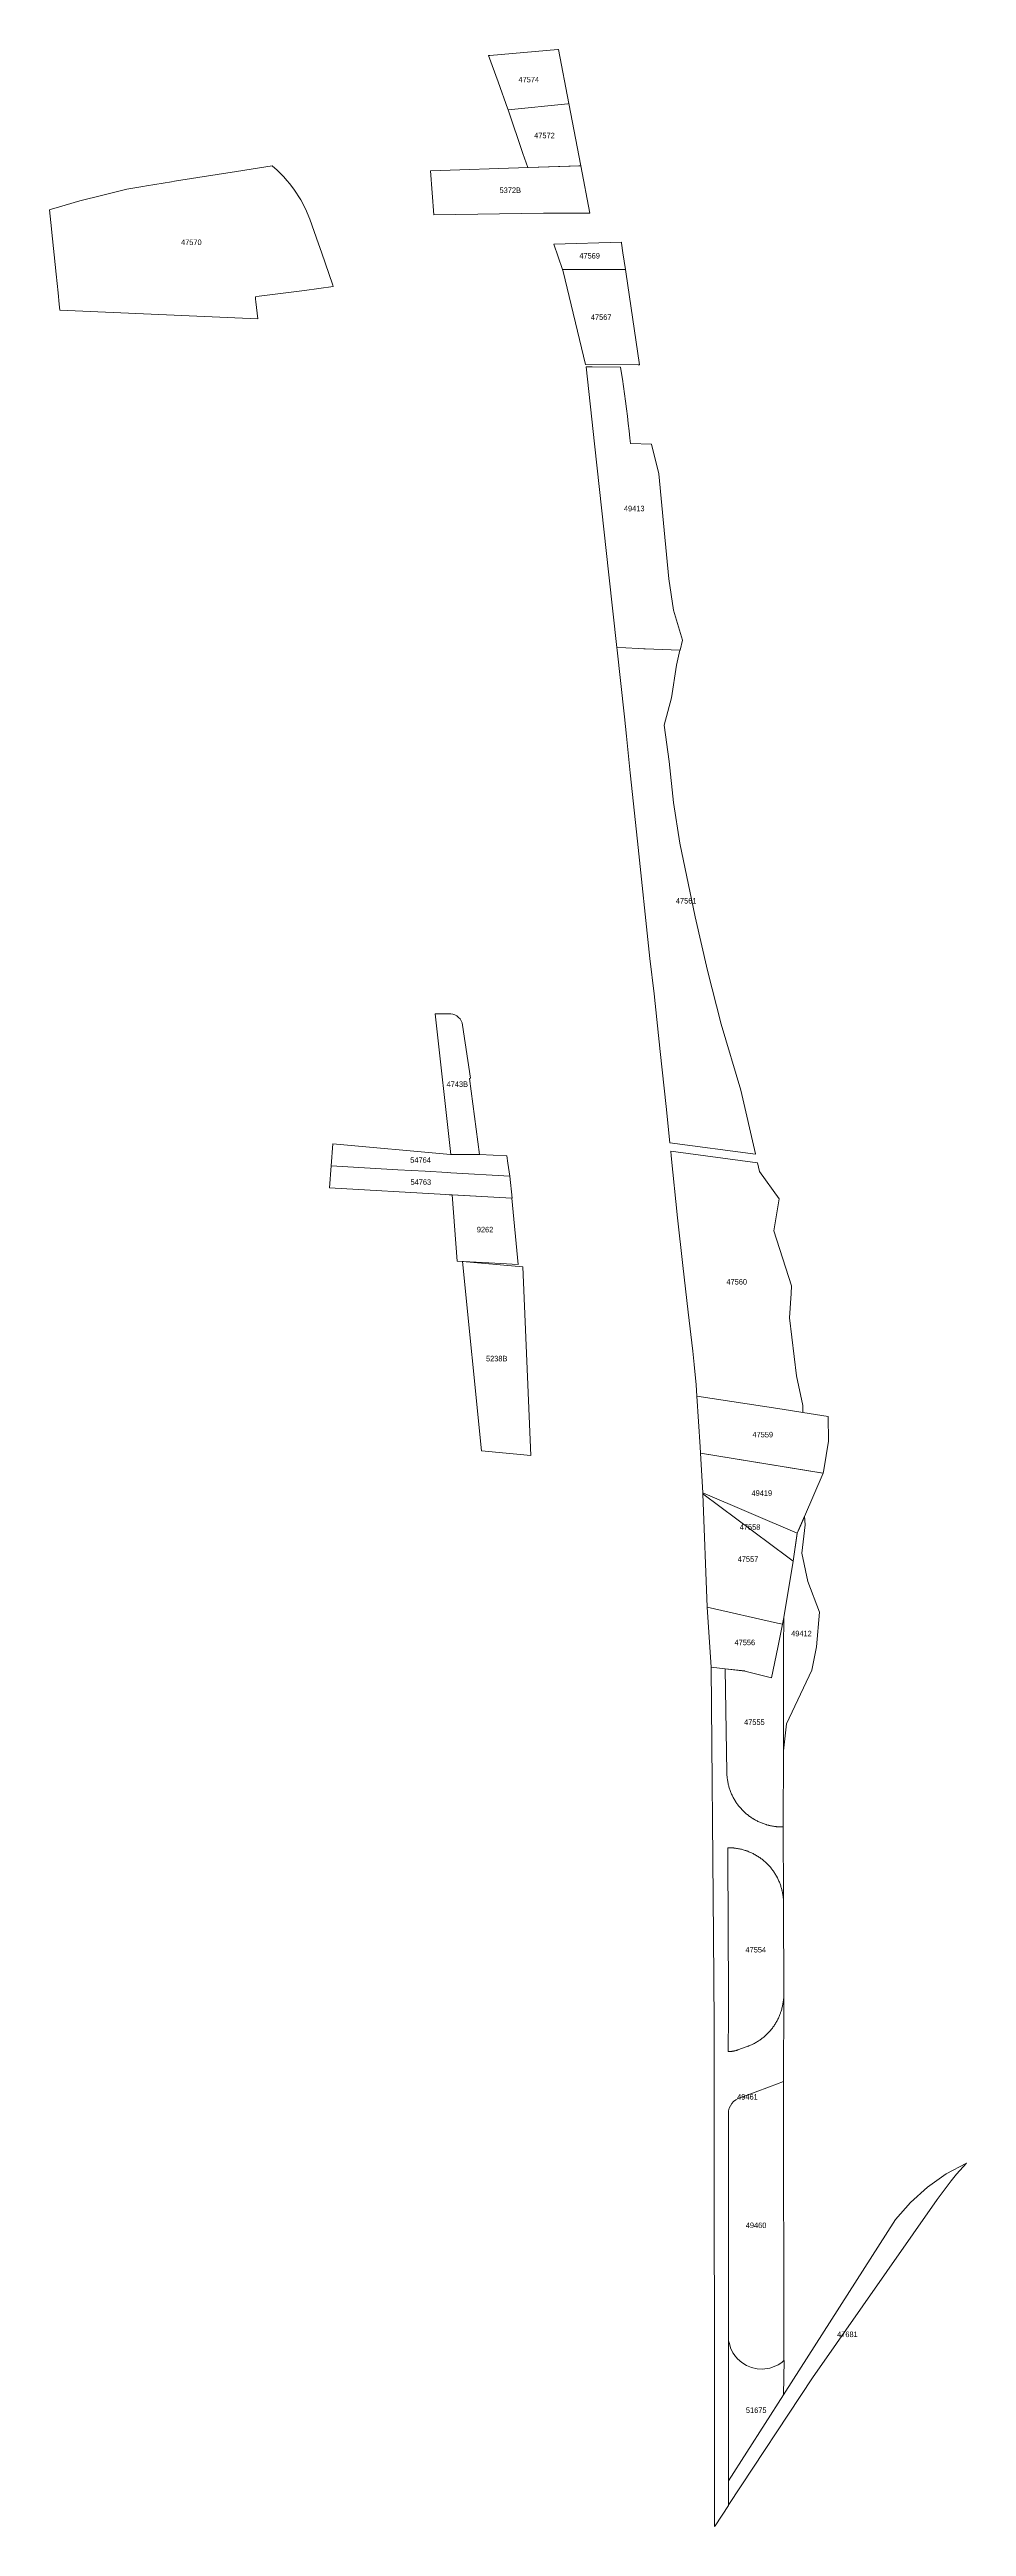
# Model space of a CAD drawing. Header units: metres. Extents: x 105313 to 106240, y 111784 to 118148.
# Drawn here: x 106030.4 to 106196.1, y 116246.7 to 116694.1 of the extents above; entities that cross this region are included whole.
import ezdxf
from ezdxf.enums import TextEntityAlignment as Align

# ---------------------------------------------------------------- set-up
doc = ezdxf.new("R2010")
doc.units = ezdxf.units.M
doc.layers.add('60-PREDIAL-COD', color=8, linetype='Continuous', lineweight=5)
doc.layers.add('60-PREDIAL-LOTE', color=42, linetype='CONTINUOUS', lineweight=13)

msp = doc.modelspace()

# ---------------------------------------------------------------- linework, layer by layer
at = {"layer": '60-PREDIAL-LOTE'}
for points in [[(106124.2309, 116684.376), (106124.0556, 116684.3584), (106113.2463, 116683.2711), (106113.2045, 116683.3876), (106111.4281, 116688.3343), (106109.7306, 116693.0611), (106109.9261, 116693.0778), (106122.2606, 116694.1305), (106122.358, 116694.1388), (106124.2309, 116684.376)], [(106116.8535, 116672.8398), (106116.7869, 116672.8377), (106115.9284, 116675.3675), (106113.2463, 116683.2711), (106124.0556, 116684.3584), (106124.2309, 116684.376), (106126.3869, 116673.1367), (106126.0431, 116673.126), (106116.8535, 116672.8398)], [(106068.0054, 116645.4951), (106032.2639, 116647.0857), (106032.1538, 116648.1506), (106031.9419, 116650.1908), (106031.5942, 116653.5539), (106030.7507, 116661.708), (106030.748, 116661.7337), (106030.3907, 116665.188), (106030.9123, 116665.3334), (106031.5752, 116665.5181), (106035.8797, 116666.7827), (106039.9995, 116667.8259), (106044.3394, 116668.9193), (106047.234, 116669.426), (106047.9416, 116669.5387), (106052.4146, 116670.2518), (106052.9484, 116670.3374), (106057.1701, 116671.0126), (106064.1451, 116672.125), (106070.5903, 116673.1492), (106071.5058, 116672.3396), (106072.0451, 116671.8207), (106072.636, 116671.2121), (106073.3192, 116670.4502), (106073.7281, 116669.9299), (106074.5227, 116668.9221), (106075.7737, 116667), (106076.6512, 116665.3469), (106077.4471, 116663.4901), (106078.9943, 116659.013), (106079.5036, 116657.5298), (106081.5561, 116651.5464), (106081.6349, 116651.3169), (106076.4596, 116650.6363), (106068.2662, 116649.5578), (106067.583, 116649.4681), (106067.6251, 116649.0715), (106067.6808, 116648.5486), (106068.0054, 116645.4951)], [(106126.3869, 116673.1367), (106128.0334, 116664.5519), (106119.6475, 116664.5795), (106099.8272, 116664.3005), (106099.2405, 116672.2333), (106116.8535, 116672.8398), (106126.3869, 116673.1367)], [(106134.0004, 116657.4441), (106134.4505, 116654.4112), (106134.1853, 116654.4117), (106123.1005, 116654.4326), (106121.5016, 116659.007), (106133.7166, 116659.357), (106133.7497, 116659.134), (106134.0004, 116657.4441)], [(106134.5108, 116654.0046), (106137.011, 116637.1569), (106136.7355, 116637.16), (106127.2303, 116637.2663), (106123.1981, 116654.027), (106123.1005, 116654.4326), (106134.1853, 116654.4117), (106134.4505, 116654.4112), (106134.5108, 116654.0046)], [(106144.3008, 116585.6376), (106144.2966, 116585.6381), (106138.0357, 116585.8992), (106137.7892, 116585.9095), (106136.7599, 116585.9526), (106134.5133, 116586.0467), (106132.9021, 116586.1141), (106131.4208, 116599.2319), (106128.8656, 116622.9096), (106127.3413, 116636.804), (106128.4368, 116636.7929), (106133.5692, 116636.742), (106133.57, 116636.7369), (106133.7016, 116635.9675), (106133.9031, 116634.6195), (106134.0964, 116633.2739), (106134.2817, 116631.931), (106134.4596, 116630.5909), (106134.6305, 116629.2536), (106134.7948, 116627.9193), (106134.953, 116626.588), (106135.1055, 116625.2597), (106135.2528, 116623.9347), (106135.3577, 116622.9607), (106139.1807, 116622.8378), (106140.4551, 116617.4754), (106141.461, 116607.3233), (106142.3087, 116598.5255), (106143.1222, 116592.8933), (106144.7304, 116587.4669), (106144.3252, 116585.6376), (106144.3008, 116585.6376)], [(106157.9357, 116494.6355), (106157.9409, 116494.6116), (106142.4635, 116496.6625), (106141.8208, 116503.1817), (106140.7403, 116513.1471), (106139.6127, 116523.5444), (106138.8778, 116529.9475), (106136.6095, 116551.1227), (106135.2761, 116563.4667), (106134.6197, 116570.0789), (106134.2499, 116573.5842), (106133.5401, 116580.1844), (106132.9587, 116585.6134), (106132.9021, 116586.1141), (106134.5133, 116586.0467), (106136.7599, 116585.9526), (106137.7892, 116585.9095), (106138.0357, 116585.8992), (106144.2966, 116585.6381), (106144.3008, 116585.6376), (106143.6648, 116582.9256), (106142.7857, 116577.0345), (106141.4575, 116572.0857), (106142.3457, 116565.5543), (106143.1526, 116558.119), (106144.2827, 116550.7715), (106147.0464, 116537.4645), (106149.2789, 116527.7549), (106151.7394, 116518.0989), (106155.2973, 116506.1804), (106157.9357, 116494.6355)], [(106100.0812, 116519.9491), (106102.8759, 116519.95), (106103.2701, 116519.8848), (106103.6474, 116519.7538), (106103.9969, 116519.5606), (106104.3083, 116519.3111), (106104.5726, 116519.0123), (106104.782, 116518.6731), (106104.9305, 116518.3034), (106105.0138, 116517.9138), (106106.4727, 116508.309), (106106.2425, 116508.2931), (106108.0562, 116494.5225), (106102.8831, 116494.5596), (106100.0812, 116519.9491)], [(106113.216, 116492.996), (106113.5517, 116490.6202), (106102.8707, 116491.2337), (106102.2771, 116491.2678), (106098.2851, 116491.4969), (106093.2928, 116491.7834), (106081.3063, 116492.4714), (106081.6085, 116496.46), (106102.8551, 116494.5564), (106108.0562, 116494.5225), (106113.0341, 116494.2832), (106113.216, 116492.996)], [(106113.5517, 116490.6202), (106113.9523, 116486.6406), (106113.9489, 116486.6412), (106103.1093, 116487.2469), (106102.574, 116487.2768), (106101.9722, 116487.3105), (106081.0038, 116488.4829), (106081.3063, 116492.4714), (106093.2928, 116491.7834), (106098.2851, 116491.4969), (106102.2771, 116491.2678), (106102.8707, 116491.2337), (106113.5517, 116490.6202)], [(106147.3729, 116450.8882), (106147.2142, 116452.9052), (106146.8682, 116456.62), (106146.6116, 116459.0342), (106145.8042, 116466.0717), (106144.8392, 116474.4823), (106143.8272, 116483.1158), (106142.7119, 116494.2784), (106142.6266, 116495.1315), (106142.6261, 116495.137), (106158.3062, 116493.0156), (106158.6587, 116491.4734), (106162.2009, 116486.5285), (106161.2856, 116480.7598), (106164.4574, 116470.7817), (106164.3768, 116469.4072), (106164.1186, 116465.0021), (106165.3838, 116454.5392), (106166.4745, 116449.1878), (106166.484, 116447.9348), (106162.7732, 116448.5083), (106147.3729, 116450.8882)], [(106113.9489, 116486.6412), (106115.0498, 116474.6899), (106109.7817, 116474.9661), (106104.066, 116475.267), (106103.113, 116487.2435), (106113.9489, 116486.6412)], [(106115.8838, 116474.27), (106117.339, 116440.1387), (106108.4424, 116441.0317), (106105.0359, 116475.1961), (106115.8838, 116474.27)], [(106170.2932, 116437.5522), (106170.1981, 116436.9732), (106147.9902, 116440.5867), (106147.9233, 116441.7049), (106147.3729, 116450.8882), (106162.7732, 116448.5083), (106166.484, 116447.9348), (106171.0913, 116447.2228), (106171.1496, 116442.7663), (106170.2932, 116437.5522)], [(106165.7021, 116426.6207), (106165.4972, 116426.149), (106148.4216, 116433.3945), (106147.9902, 116440.5867), (106169.7555, 116437.0452), (106170.1981, 116436.9732), (106166.805, 116429.1602), (106166.7119, 116428.9458), (106165.7021, 116426.6207)], [(106165.484, 116426.0598), (106164.7448, 116421.0811), (106163.8167, 116421.7717), (106148.4321, 116433.2193), (106148.4216, 116433.3945), (106165.4972, 116426.149), (106165.484, 116426.0598)], [(106163.0441, 116410.9249), (106162.8356, 116409.6799), (106161.9081, 116409.8914), (106149.2072, 116412.7878), (106148.4321, 116433.2193), (106163.8167, 116421.7717), (106164.7448, 116421.0811), (106163.0441, 116410.9249)], [(106162.9785, 116386.8056), (106163.0296, 116405.5949), (106163.0441, 116410.9249), (106164.7448, 116421.0811), (106165.4972, 116426.149), (106166.8156, 116429.1847), (106166.8979, 116427.6634), (106166.3409, 116422.4978), (106167.3881, 116417.3982), (106169.5145, 116411.8383), (106168.9456, 116405.5985), (106168.1314, 116401.3985), (106163.5366, 116391.6633), (106162.9785, 116386.8056)], [(106161.984, 116405.5013), (106160.8638, 116400.0047), (106156.0254, 116401.2299), (106152.4446, 116401.6339), (106149.9402, 116401.9158), (106149.2072, 116412.7878), (106161.9081, 116409.8914), (106162.8356, 116409.6799), (106161.984, 116405.5013)], [(106163.0296, 116405.5949), (106162.9785, 116386.8056), (106162.9411, 116373.0558), (106162.9359, 116373.0559), (106162.8636, 116373.055), (106162.5921, 116373.0564), (106162.5449, 116373.0575), (106162.5397, 116373.0576), (106162.4176, 116373.0606), (106162.2432, 116373.0682), (106162.0689, 116373.0795), (106161.895, 116373.0927), (106161.7214, 116373.1101), (106161.7171, 116373.1106), (106161.672, 116373.1158), (106161.5479, 116373.1293), (106161.3741, 116373.1512), (106161.2022, 116373.1779), (106161.0299, 116373.2059), (106160.8581, 116373.2374), (106160.7513, 116373.2604), (106160.6867, 116373.2743), (106160.6803, 116373.2757), (106160.647, 116373.2824), (106160.5171, 116373.3112), (106160.3474, 116373.352), (106160.3421, 116373.3534), (106160.1784, 116373.3957), (106160.0103, 116373.4424), (106159.9462, 116373.4609), (106159.8923, 116373.4773), (106159.8425, 116373.4931), (106159.7994, 116373.5057), (106159.6765, 116373.5445), (106159.511, 116373.5999), (106159.3465, 116373.6583), (106159.1829, 116373.7191), (106159.1797, 116373.7203), (106159.0212, 116373.7832), (106158.8594, 116373.8502), (106158.6993, 116373.9198), (106158.5406, 116373.9924), (106158.5373, 116373.994), (106158.383, 116374.0673), (106158.2268, 116374.1452), (106158.0722, 116374.2262), (106158.0686, 116374.2282), (106157.9187, 116374.3093), (106157.7668, 116374.3951), (106157.6636, 116374.4559), (106157.616, 116374.485), (106157.5572, 116374.52), (106157.5074, 116374.5499), (106157.4676, 116374.575), (106157.3204, 116374.6688), (106157.174, 116374.7653), (106157.1704, 116374.7678), (106157.0311, 116374.864), (106156.889, 116374.9641), (106156.7488, 116375.0692), (106156.6103, 116375.1756), (106156.4742, 116375.2837), (106156.3391, 116375.3952), (106156.2064, 116375.5085), (106156.1777, 116375.5333), (106156.1416, 116375.5659), (106156.0761, 116375.6256), (106155.9742, 116375.7172), (106155.9455, 116375.743), (106155.8196, 116375.8618), (106155.6949, 116375.9855), (106155.5737, 116376.1092), (106155.4526, 116376.236), (106155.3357, 116376.3644), (106155.22, 116376.4952), (106155.1072, 116376.6274), (106154.9958, 116376.7626), (106154.8871, 116376.8992), (106154.7809, 116377.0377), (106154.6771, 116377.178), (106154.6606, 116377.2007), (106154.6289, 116377.2457), (106154.5762, 116377.3212), (106154.5327, 116377.383), (106154.4759, 116377.4634), (106154.417, 116377.5546), (106154.3809, 116377.6104), (106154.3445, 116377.6662), (106154.3116, 116377.7171), (106154.2869, 116377.7568), (106154.1955, 116377.9055), (106154.1939, 116377.9083), (106154.1075, 116378.0563), (106154.0215, 116378.2065), (106153.937, 116378.3613), (106153.8576, 116378.5167), (106153.7796, 116378.6731), (106153.7045, 116378.8299), (106153.6317, 116378.9875), (106153.5617, 116379.1496), (106153.4958, 116379.31), (106153.4318, 116379.4724), (106153.3707, 116379.6359), (106153.3117, 116379.7996), (106153.2571, 116379.9658), (106153.2047, 116380.1324), (106153.1549, 116380.2993), (106153.1082, 116380.4694), (106153.0649, 116380.6369), (106153.023, 116380.8066), (106152.9864, 116380.977), (106152.9536, 116381.1387), (106152.9528, 116381.1425), (106152.9516, 116381.1492), (106152.9201, 116381.321), (106152.8911, 116381.4918), (106152.871, 116381.6264), (106152.8681, 116381.6461), (106152.8655, 116381.6652), (106152.8424, 116381.8377), (106152.8228, 116382.0109), (106152.8061, 116382.1846), (106152.7925, 116382.3586), (106152.7808, 116382.533), (106152.7743, 116382.7072), (106152.7697, 116382.8816), (106152.4446, 116401.6339), (106156.0152, 116401.2325), (106156.0254, 116401.2299), (106160.8638, 116400.0047), (106161.984, 116405.5013), (106162.8356, 116409.6799), (106163.0441, 116410.9249), (106163.0296, 116405.5949)], [(106162.5921, 116373.0564), (106162.8636, 116373.055), (106162.9359, 116373.0559), (106162.9411, 116373.0558), (106162.995, 116360.0552), (106162.9583, 116360.2188), (106162.9577, 116360.2218), (106162.9405, 116360.3954), (106162.9202, 116360.5685), (106162.8968, 116360.7414), (106162.8705, 116360.9138), (106162.841, 116361.0857), (106162.8081, 116361.2584), (106162.7732, 116361.4279), (106162.7608, 116361.4851), (106162.7397, 116361.5751), (106162.7344, 116361.5974), (106162.6936, 116361.7674), (106162.6493, 116361.9361), (106162.6012, 116362.1053), (106162.552, 116362.2711), (106162.499, 116362.4374), (106162.4428, 116362.6015), (106162.3831, 116362.7662), (106162.3223, 116362.9301), (106162.2581, 116363.0919), (106162.1907, 116363.2528), (106162.1206, 116363.4124), (106162.0491, 116363.5672), (106162.0474, 116363.5708), (106161.9732, 116363.7246), (106161.9716, 116363.7279), (106161.8937, 116363.8839), (106161.8127, 116364.0385), (106161.7866, 116364.0871), (106161.729, 116364.19), (106161.6424, 116364.3427), (106161.5533, 116364.4942), (106161.4617, 116364.6411), (106161.3675, 116364.7879), (106161.2707, 116364.933), (106161.1709, 116365.0776), (106161.0696, 116365.2179), (106161.0288, 116365.2726), (106160.9653, 116365.3578), (106160.8587, 116365.4958), (106160.7487, 116365.6315), (106160.6382, 116365.7661), (106160.5246, 116365.899), (106160.4088, 116366.0274), (106160.2902, 116366.1567), (106160.1697, 116366.2828), (106160.047, 116366.4064), (106159.9223, 116366.5286), (106159.7953, 116366.6481), (106159.6662, 116366.7656), (106159.5352, 116366.8806), (106159.4022, 116366.9935), (106159.2672, 116367.104), (106159.1303, 116367.212), (106158.9913, 116367.3172), (106158.9889, 116367.319), (106158.85, 116367.4216), (106158.7087, 116367.5216), (106158.5636, 116367.6207), (106158.4186, 116367.7152), (106158.4159, 116367.7171), (106158.2713, 116367.8089), (106158.1217, 116367.8999), (106158.0726, 116367.9286), (106157.9717, 116367.9875), (106157.8197, 116368.0728), (106157.6647, 116368.156), (106157.5111, 116368.2354), (106157.5085, 116368.2366), (106157.3547, 116368.3128), (106157.2492, 116368.3626), (106157.1975, 116368.3882), (106157.0383, 116368.4595), (106157.0346, 116368.4611), (106156.8787, 116368.5271), (106156.7165, 116368.5942), (106156.5534, 116368.6565), (106156.4591, 116368.6926), (106156.39, 116368.7191), (106156.226, 116368.7761), (106156.1927, 116368.7866), (106156.0601, 116368.8305), (106155.8926, 116368.8826), (106155.7261, 116368.9309), (106155.7214, 116368.9322), (106155.558, 116368.9772), (106155.3892, 116369.0208), (106155.3856, 116369.0218), (106155.2204, 116369.0601), (106155.0487, 116369.0971), (106155.0431, 116369.098), (106154.8786, 116369.1312), (106154.7062, 116369.163), (106154.7014, 116369.1639), (106154.5341, 116369.191), (106154.3614, 116369.2157), (106154.3571, 116369.2162), (106154.1885, 116369.2384), (106154.054, 116369.2532), (106154.0144, 116369.2585), (106153.9707, 116369.2616), (106153.8307, 116369.2744), (106153.7941, 116369.2775), (106153.7436, 116369.281), (106153.6559, 116369.2868), (106153.6434, 116369.2874), (106153.569, 116369.2889), (106153.4825, 116369.2905), (106153.3947, 116369.2912), (106153.3891, 116369.2912), (106153.3448, 116369.2914), (106153.3074, 116369.2904), (106153.2642, 116369.289), (106153.2203, 116369.2876), (106153.1646, 116369.2855), (106153.1331, 116369.2835), (106153.0215, 116369.2751), (106152.9607, 116369.2706), (106152.9666, 116367.8272), (106153.0707, 116342.4741), (106153.085, 116338.9851), (106152.9996, 116332.4854), (106153.0594, 116332.4851), (106153.0868, 116332.485), (106153.1323, 116332.485), (106153.1563, 116332.4856), (106153.1697, 116332.4859), (106153.1745, 116332.486), (106153.1995, 116332.4865), (106153.2613, 116332.4888), (106153.349, 116332.4922), (106153.3686, 116332.4932), (106153.4356, 116332.4984), (106153.5221, 116332.5054), (106153.6094, 116332.514), (106153.622, 116332.5153), (106153.6531, 116332.5196), (106153.6697, 116332.5217), (106153.695, 116332.5252), (106153.7148, 116332.5276), (106153.7824, 116332.5367), (106153.8687, 116332.55), (106153.911, 116332.5567), (106153.9546, 116332.5648), (106154.0404, 116332.581), (106154.0964, 116332.592), (106154.1252, 116332.5986), (106154.2108, 116332.6194), (106154.2468, 116332.6268), (106154.2958, 116332.6388), (106154.3802, 116332.661), (106154.4641, 116332.6847), (106154.5047, 116332.6964), (106154.5478, 116332.7099), (106154.6308, 116332.7364), (106154.6805, 116332.7526), (106154.7511, 116332.7775), (106156.4123, 116333.3722), (106156.5761, 116333.4325), (106156.6622, 116333.466), (106156.7384, 116333.4947), (106156.8008, 116333.5209), (106156.9004, 116333.5615), (106157.0605, 116333.6302), (106157.2201, 116333.7018), (106157.375, 116333.7747), (106157.378, 116333.7761), (106157.5322, 116333.8513), (106157.5349, 116333.8527), (106157.6895, 116333.9337), (106157.7572, 116333.9691), (106157.8437, 116334.0153), (106157.9961, 116334.1013), (106158.1464, 116334.1873), (106158.2958, 116334.2783), (106158.4444, 116334.3707), (106158.501, 116334.4091), (106158.5899, 116334.4671), (106158.7288, 116334.5614), (106158.7344, 116334.5651), (106158.8768, 116334.6658), (106158.968, 116334.7326), (106159.0177, 116334.7688), (106159.1559, 116334.8752), (106159.2939, 116334.9823), (106159.4291, 116335.0926), (106159.5625, 116335.2053), (106159.6929, 116335.3212), (106159.8232, 116335.4375), (106159.9454, 116335.5529), (106159.949, 116335.5563), (106160.0721, 116335.6761), (106160.075, 116335.6789), (106160.1986, 116335.8012), (106160.3193, 116335.9284), (106160.4371, 116336.0554), (106160.5547, 116336.1862), (106160.6672, 116336.3179), (106160.778, 116336.4498), (106160.7802, 116336.4525), (106160.889, 116336.5882), (106160.9965, 116336.7265), (106161.101, 116336.8663), (106161.2031, 116337.0078), (106161.3025, 116337.1519), (106161.3983, 116337.2933), (106161.4001, 116337.2961), (106161.493, 116337.4394), (106161.4948, 116337.4423), (106161.5864, 116337.5911), (106161.6765, 116337.7412), (106161.7625, 116337.8925), (106161.846, 116338.0447), (106161.9268, 116338.1996), (106162.0061, 116338.355), (106162.0828, 116338.5128), (106162.156, 116338.6711), (106162.2264, 116338.8308), (106162.2947, 116338.9915), (106162.3595, 116339.1542), (106162.4209, 116339.3169), (106162.4648, 116339.4389), (106162.4809, 116339.4809), (106162.4929, 116339.5188), (106162.5363, 116339.6463), (106162.5877, 116339.8077), (106162.5889, 116339.8115), (106162.6402, 116339.9795), (106162.6877, 116340.1475), (106162.7323, 116340.3163), (106162.774, 116340.4857), (106162.8127, 116340.6559), (106162.8484, 116340.8267), (106162.881, 116340.9982), (106162.9104, 116341.1704), (106162.9367, 116341.3426), (106162.9565, 116341.4808), (106162.9613, 116341.5142), (106162.9819, 116341.689), (106162.9995, 116341.8625), (106163.0379, 116342.2105), (106163.0392, 116342.3848), (106163.0405, 116342.5593), (106163.0424, 116342.8136), (106163.0421, 116342.2482), (106163.0342, 116327.0769), (106160.4854, 116326.1266), (106155.2672, 116324.1811), (106154.806, 116324.0122), (106154.3781, 116323.7711), (106153.9948, 116323.464), (106153.6661, 116323.099), (106153.4008, 116322.6857), (106153.2056, 116322.235), (106153.0859, 116321.7586), (106153.0447, 116321.2692), (106153.0452, 116301.0882), (106153.0456, 116281.0943), (106153.0457, 116280.4671), (106153.0472, 116254.9167), (106153.0475, 116250.4867), (106150.6406, 116246.8403), (106150.5465, 116246.6977), (106150.4942, 116337.567), (106150.358, 116353.3847), (106149.9403, 116401.9084), (106149.9402, 116401.9158), (106152.4446, 116401.6339), (106152.7697, 116382.8816), (106152.7743, 116382.7072), (106152.7808, 116382.533), (106152.7925, 116382.3586), (106152.8061, 116382.1846), (106152.8228, 116382.0109), (106152.8424, 116381.8377), (106152.8655, 116381.6652), (106152.8681, 116381.6461), (106152.871, 116381.6264), (106152.8911, 116381.4918), (106152.9201, 116381.321), (106152.9516, 116381.1492), (106152.9528, 116381.1425), (106152.9536, 116381.1387), (106152.9864, 116380.977), (106153.023, 116380.8066), (106153.0649, 116380.6369), (106153.1082, 116380.4694), (106153.1549, 116380.2993), (106153.2047, 116380.1324), (106153.2571, 116379.9658), (106153.3117, 116379.7996), (106153.3707, 116379.6359), (106153.4318, 116379.4724), (106153.4958, 116379.31), (106153.5617, 116379.1496), (106153.6317, 116378.9875), (106153.7045, 116378.8299), (106153.7796, 116378.6731), (106153.8576, 116378.5167), (106153.937, 116378.3613), (106154.0215, 116378.2065), (106154.1075, 116378.0563), (106154.1939, 116377.9083), (106154.1955, 116377.9055), (106154.2869, 116377.7568), (106154.3116, 116377.7171), (106154.3445, 116377.6662), (106154.3809, 116377.6104), (106154.417, 116377.5546), (106154.4759, 116377.4634), (106154.5327, 116377.383), (106154.5762, 116377.3212), (106154.6289, 116377.2457), (106154.6606, 116377.2007), (106154.6771, 116377.178), (106154.7809, 116377.0377), (106154.8871, 116376.8992), (106154.9958, 116376.7626), (106155.1072, 116376.6274), (106155.22, 116376.4952), (106155.3357, 116376.3644), (106155.4526, 116376.236), (106155.5737, 116376.1092), (106155.6949, 116375.9855), (106155.8196, 116375.8618), (106155.9455, 116375.743), (106155.9742, 116375.7172), (106156.0761, 116375.6256), (106156.1416, 116375.5659), (106156.1777, 116375.5333), (106156.2064, 116375.5085), (106156.3391, 116375.3952), (106156.4742, 116375.2837), (106156.6103, 116375.1756), (106156.7488, 116375.0692), (106156.889, 116374.9641), (106157.0311, 116374.864), (106157.1704, 116374.7678), (106157.174, 116374.7653), (106157.3204, 116374.6688), (106157.4676, 116374.575), (106157.5074, 116374.5499), (106157.5572, 116374.52), (106157.616, 116374.485), (106157.6636, 116374.4559), (106157.7668, 116374.3951), (106157.9187, 116374.3093), (106158.0686, 116374.2282), (106158.0722, 116374.2262), (106158.2268, 116374.1452), (106158.383, 116374.0673), (106158.5373, 116373.994), (106158.5406, 116373.9924), (106158.6993, 116373.9198), (106158.8594, 116373.8502), (106159.0212, 116373.7832), (106159.1797, 116373.7203), (106159.1829, 116373.7191), (106159.3465, 116373.6583), (106159.511, 116373.5999), (106159.6765, 116373.5445), (106159.7994, 116373.5057), (106159.8425, 116373.4931), (106159.8923, 116373.4773), (106159.9462, 116373.4609), (106160.0103, 116373.4424), (106160.1784, 116373.3957), (106160.3421, 116373.3534), (106160.3474, 116373.352), (106160.5171, 116373.3112), (106160.647, 116373.2824), (106160.6803, 116373.2757), (106160.6867, 116373.2744), (106160.7513, 116373.2604), (106160.8581, 116373.2374), (106161.0299, 116373.2059), (106161.2022, 116373.1779), (106161.3741, 116373.1512), (106161.5479, 116373.1293), (106161.672, 116373.1158), (106161.7171, 116373.1106), (106161.7214, 116373.1101), (106161.895, 116373.0927), (106162.0689, 116373.0795), (106162.2432, 116373.0682), (106162.4176, 116373.0606), (106162.5397, 116373.0577), (106162.5449, 116373.0575), (106162.5921, 116373.0564)], [(106153.3448, 116369.2914), (106153.3891, 116369.2912), (106153.3947, 116369.2912), (106153.4825, 116369.2905), (106153.569, 116369.2889), (106153.6434, 116369.2874), (106153.6559, 116369.2868), (106153.7436, 116369.281), (106153.7941, 116369.2775), (106153.8307, 116369.2744), (106153.9707, 116369.2616), (106154.0144, 116369.2585), (106154.054, 116369.2532), (106154.1885, 116369.2384), (106154.3571, 116369.2162), (106154.3614, 116369.2157), (106154.5341, 116369.191), (106154.7014, 116369.1639), (106154.7062, 116369.163), (106154.8786, 116369.1312), (106155.0431, 116369.098), (106155.0487, 116369.0971), (106155.2204, 116369.0601), (106155.3856, 116369.0218), (106155.3892, 116369.0208), (106155.558, 116368.9772), (106155.7214, 116368.9322), (106155.7261, 116368.9309), (106155.8926, 116368.8826), (106156.0601, 116368.8305), (106156.1927, 116368.7866), (106156.226, 116368.7761), (106156.39, 116368.7191), (106156.4591, 116368.6926), (106156.5534, 116368.6565), (106156.7165, 116368.5942), (106156.8787, 116368.5271), (106157.0346, 116368.4611), (106157.0383, 116368.4595), (106157.1975, 116368.3882), (106157.2492, 116368.3626), (106157.3547, 116368.3128), (106157.5085, 116368.2366), (106157.5111, 116368.2354), (106157.6647, 116368.156), (106157.8197, 116368.0728), (106157.9717, 116367.9875), (106158.0726, 116367.9286), (106158.1217, 116367.8999), (106158.2713, 116367.8089), (106158.4159, 116367.7171), (106158.4186, 116367.7152), (106158.5636, 116367.6207), (106158.7087, 116367.5216), (106158.85, 116367.4216), (106158.9889, 116367.319), (106158.9913, 116367.3172), (106159.1303, 116367.212), (106159.2672, 116367.104), (106159.4022, 116366.9935), (106159.5352, 116366.8806), (106159.6662, 116366.7656), (106159.7953, 116366.6481), (106159.9223, 116366.5286), (106160.047, 116366.4064), (106160.1697, 116366.2828), (106160.2902, 116366.1567), (106160.4088, 116366.0274), (106160.5246, 116365.899), (106160.6382, 116365.7661), (106160.7487, 116365.6315), (106160.8587, 116365.4958), (106160.9653, 116365.3578), (106161.0288, 116365.2726), (106161.0696, 116365.2179), (106161.1709, 116365.0776), (106161.2707, 116364.933), (106161.3675, 116364.7879), (106161.4617, 116364.6411), (106161.5533, 116364.4942), (106161.6424, 116364.3427), (106161.729, 116364.19), (106161.7866, 116364.0871), (106161.8127, 116364.0385), (106161.8937, 116363.8839), (106161.9716, 116363.7279), (106161.9732, 116363.7246), (106162.0474, 116363.5708), (106162.0491, 116363.5672), (106162.1206, 116363.4124), (106162.1907, 116363.2528), (106162.2581, 116363.0919), (106162.3223, 116362.9301), (106162.3831, 116362.7662), (106162.4428, 116362.6015), (106162.499, 116362.4374), (106162.552, 116362.2711), (106162.6012, 116362.1053), (106162.6493, 116361.9361), (106162.6936, 116361.7674), (106162.7344, 116361.5974), (106162.7397, 116361.5751), (106162.7608, 116361.4851), (106162.7732, 116361.4279), (106162.8081, 116361.2584), (106162.841, 116361.0857), (106162.8705, 116360.9138), (106162.8968, 116360.7414), (106162.9202, 116360.5685), (106162.9405, 116360.3954), (106162.9577, 116360.2218), (106162.9583, 116360.2188), (106162.995, 116360.0552), (106162.9955, 116360.0472), (106162.997, 116359.874), (106162.9977, 116359.6997), (106162.9984, 116359.5253), (106162.9991, 116359.351), (106163.0424, 116342.8136), (106163.0405, 116342.5593), (106163.0392, 116342.3848), (106163.0379, 116342.2105), (106162.9995, 116341.8625), (106162.9819, 116341.689), (106162.9613, 116341.5142), (106162.9565, 116341.4808), (106162.9367, 116341.3426), (106162.9104, 116341.1704), (106162.881, 116340.9982), (106162.8484, 116340.8267), (106162.8127, 116340.6559), (106162.774, 116340.4857), (106162.7323, 116340.3163), (106162.6877, 116340.1475), (106162.6402, 116339.9795), (106162.5889, 116339.8115), (106162.5877, 116339.8077), (106162.5363, 116339.6463), (106162.4929, 116339.5188), (106162.4809, 116339.4809), (106162.4648, 116339.4389), (106162.4209, 116339.3169), (106162.3595, 116339.1542), (106162.2947, 116338.9915), (106162.2264, 116338.8308), (106162.156, 116338.6711), (106162.0828, 116338.5128), (106162.0061, 116338.355), (106161.9268, 116338.1996), (106161.846, 116338.0447), (106161.7625, 116337.8925), (106161.6765, 116337.7412), (106161.5864, 116337.5911), (106161.4948, 116337.4423), (106161.493, 116337.4394), (106161.4001, 116337.2961), (106161.3983, 116337.2933), (106161.3025, 116337.1519), (106161.2031, 116337.0078), (106161.101, 116336.8663), (106160.9965, 116336.7265), (106160.889, 116336.5882), (106160.7802, 116336.4525), (106160.778, 116336.4498), (106160.6672, 116336.3179), (106160.5547, 116336.1862), (106160.4371, 116336.0554), (106160.3193, 116335.9284), (106160.1986, 116335.8012), (106160.075, 116335.6789), (106160.0721, 116335.6761), (106159.949, 116335.5563), (106159.9454, 116335.5529), (106159.8232, 116335.4375), (106159.6929, 116335.3212), (106159.5625, 116335.2053), (106159.4291, 116335.0926), (106159.2939, 116334.9823), (106159.1559, 116334.8752), (106159.0177, 116334.7688), (106158.968, 116334.7326), (106158.8768, 116334.6658), (106158.7344, 116334.5651), (106158.7288, 116334.5614), (106158.5899, 116334.4671), (106158.501, 116334.4091), (106158.4444, 116334.3707), (106158.2958, 116334.2783), (106158.1464, 116334.1873), (106157.9961, 116334.1013), (106157.8437, 116334.0153), (106157.7572, 116333.9691), (106157.6895, 116333.9337), (106157.5349, 116333.8527), (106157.5322, 116333.8513), (106157.378, 116333.7761), (106157.375, 116333.7747), (106157.2201, 116333.7018), (106157.0605, 116333.6302), (106156.9004, 116333.5615), (106156.8008, 116333.5209), (106156.7384, 116333.4947), (106156.6622, 116333.466), (106156.5761, 116333.4325), (106156.4123, 116333.3722), (106154.7511, 116332.7775), (106154.6805, 116332.7526), (106154.6308, 116332.7364), (106154.5478, 116332.7099), (106154.5047, 116332.6964), (106154.4641, 116332.6847), (106154.3802, 116332.661), (106154.2958, 116332.6388), (106154.2468, 116332.6268), (106154.2108, 116332.6194), (106154.1252, 116332.5986), (106154.0964, 116332.592), (106154.0404, 116332.581), (106153.9546, 116332.5648), (106153.911, 116332.5567), (106153.8687, 116332.55), (106153.7824, 116332.5367), (106153.7148, 116332.5276), (106153.695, 116332.5252), (106153.6697, 116332.5217), (106153.6531, 116332.5196), (106153.622, 116332.5153), (106153.6094, 116332.514), (106153.5221, 116332.5054), (106153.4356, 116332.4984), (106153.3686, 116332.4932), (106153.349, 116332.4922), (106153.2613, 116332.4888), (106153.1995, 116332.4865), (106153.1745, 116332.486), (106153.1697, 116332.4859), (106153.1563, 116332.4856), (106153.1323, 116332.485), (106153.0868, 116332.485), (106153.0594, 116332.4851), (106152.9996, 116332.4854), (106153.085, 116338.9851), (106153.0707, 116342.4741), (106152.9666, 116367.8272), (106152.9607, 116369.2706), (106153.0215, 116369.2751), (106153.1331, 116369.2835), (106153.1646, 116369.2855), (106153.2203, 116369.2876), (106153.2642, 116369.289), (106153.3074, 116369.2904), (106153.3448, 116369.2914)], [(106160.5194, 116275.2813), (106159.2166, 116275.1149), (106158.2221, 116275.17), (106157.2495, 116275.3897), (106156.3252, 116275.7685), (106155.4743, 116276.2976), (106154.7193, 116276.9659), (106154.4247, 116277.2749), (106154.4016, 116277.2992), (106154.3869, 116277.3147), (106154.381, 116277.3218), (106154.3759, 116277.3281), (106154.3061, 116277.4297), (106154.0704, 116277.7758), (106153.8547, 116278.092), (106153.8344, 116278.1217), (106153.8287, 116278.1317), (106153.5695, 116278.6878), (106153.428, 116278.9915), (106153.4204, 116279.0078), (106153.4184, 116279.0132), (106153.1592, 116279.9377), (106153.1559, 116279.9494), (106153.0904, 116280.3631), (106153.0457, 116280.4671), (106153.0456, 116281.0943), (106153.0452, 116301.0882), (106153.0447, 116321.2692), (106153.0859, 116321.7586), (106153.2056, 116322.235), (106153.4008, 116322.6857), (106153.6661, 116323.099), (106153.9948, 116323.464), (106154.3781, 116323.7711), (106154.806, 116324.0122), (106155.2672, 116324.1811), (106160.4854, 116326.1266), (106163.0342, 116327.0769), (106163.0342, 116326.896), (106163.0478, 116276.6526), (106162.6747, 116276.3411), (106162.0352, 116275.9131), (106161.0212, 116275.4773), (106160.5194, 116275.2813)], [(106153.1563, 116250.6515), (106153.0475, 116250.4867), (106153.0472, 116254.9167), (106162.991, 116270.4758), (106183.2165, 116302.1228), (106185.9325, 116305.2477), (106189.011, 116308.0161), (106192.4056, 116310.3865), (106196.065, 116312.3231), (106194.2391, 116310.3299), (106193.3057, 116309.1035), (106190.7418, 116305.7352), (106168.2547, 116273.5255), (106153.1563, 116250.6515)], [(106158.2221, 116275.17), (106159.2166, 116275.1149), (106160.5194, 116275.2813), (106161.0212, 116275.4773), (106162.0352, 116275.9131), (106162.6747, 116276.3411), (106163.0478, 116276.6526), (106163.1037, 116276.6749), (106162.991, 116270.4758), (106153.0472, 116254.9167), (106153.0457, 116280.4671), (106153.0904, 116280.3631), (106153.1559, 116279.9494), (106153.1592, 116279.9377), (106153.4184, 116279.0132), (106153.4204, 116279.0078), (106153.428, 116278.9915), (106153.5695, 116278.6878), (106153.8287, 116278.1317), (106153.8344, 116278.1217), (106153.8547, 116278.092), (106154.0704, 116277.7758), (106154.3061, 116277.4297), (106154.3759, 116277.3281), (106154.381, 116277.3218), (106154.3869, 116277.3147), (106154.4016, 116277.2992), (106154.4247, 116277.2749), (106154.7193, 116276.9659), (106155.4743, 116276.2976), (106156.3252, 116275.7685), (106157.2495, 116275.3897), (106158.2221, 116275.17)]]:
    msp.add_lwpolyline(points, close=True, dxfattribs=at)

# ---------------------------------------------------------------- texts
at = {"layer": '60-PREDIAL-COD'}
for s, p in [('47574', (106116.9807, 116688.7049)), ('47572', (106119.8166, 116678.6069)), ('5372B', (106113.637, 116668.7186)), ('47570', (106056.0128, 116659.3221)), ('47569', (106127.976, 116656.8841)), ('47567', (106130.0557, 116645.7948)), ('49413', (106136.0359, 116611.2208)), ('47561', (106145.4215, 116540.3629)), ('4743B', (106104.0687, 116507.2363)), ('54764', (106097.429, 116493.5401)), ('54763', (106097.4781, 116489.556)), ('9262', (106109.0814, 116480.9667)), ('47560', (106154.555, 116471.5359)), ('5238B', (106111.1874, 116457.6674)), ('47559', (106159.2613, 116443.9307)), ('49419', (106159.0941, 116433.3679)), ('47558', (106156.9594, 116427.2378)), ('47557', (106156.5885, 116421.4496)), ('47556', (106156.0214, 116406.3963)), ('49412', (106166.2465, 116407.9952)), ('47555', (106157.7443, 116391.9899)), ('47554', (106158.0016, 116350.8882)), ('49461', (106156.4913, 116324.3068)), ('49460', (106158.0462, 116301.0959)), ('47681', (106174.5561, 116281.4049)), ('51675', (106158.0747, 116267.6919))]:
    msp.add_text(s, height=1, dxfattribs=at).set_placement(p, align=Align.MIDDLE_CENTER)

doc.saveas('drawing.dxf')
